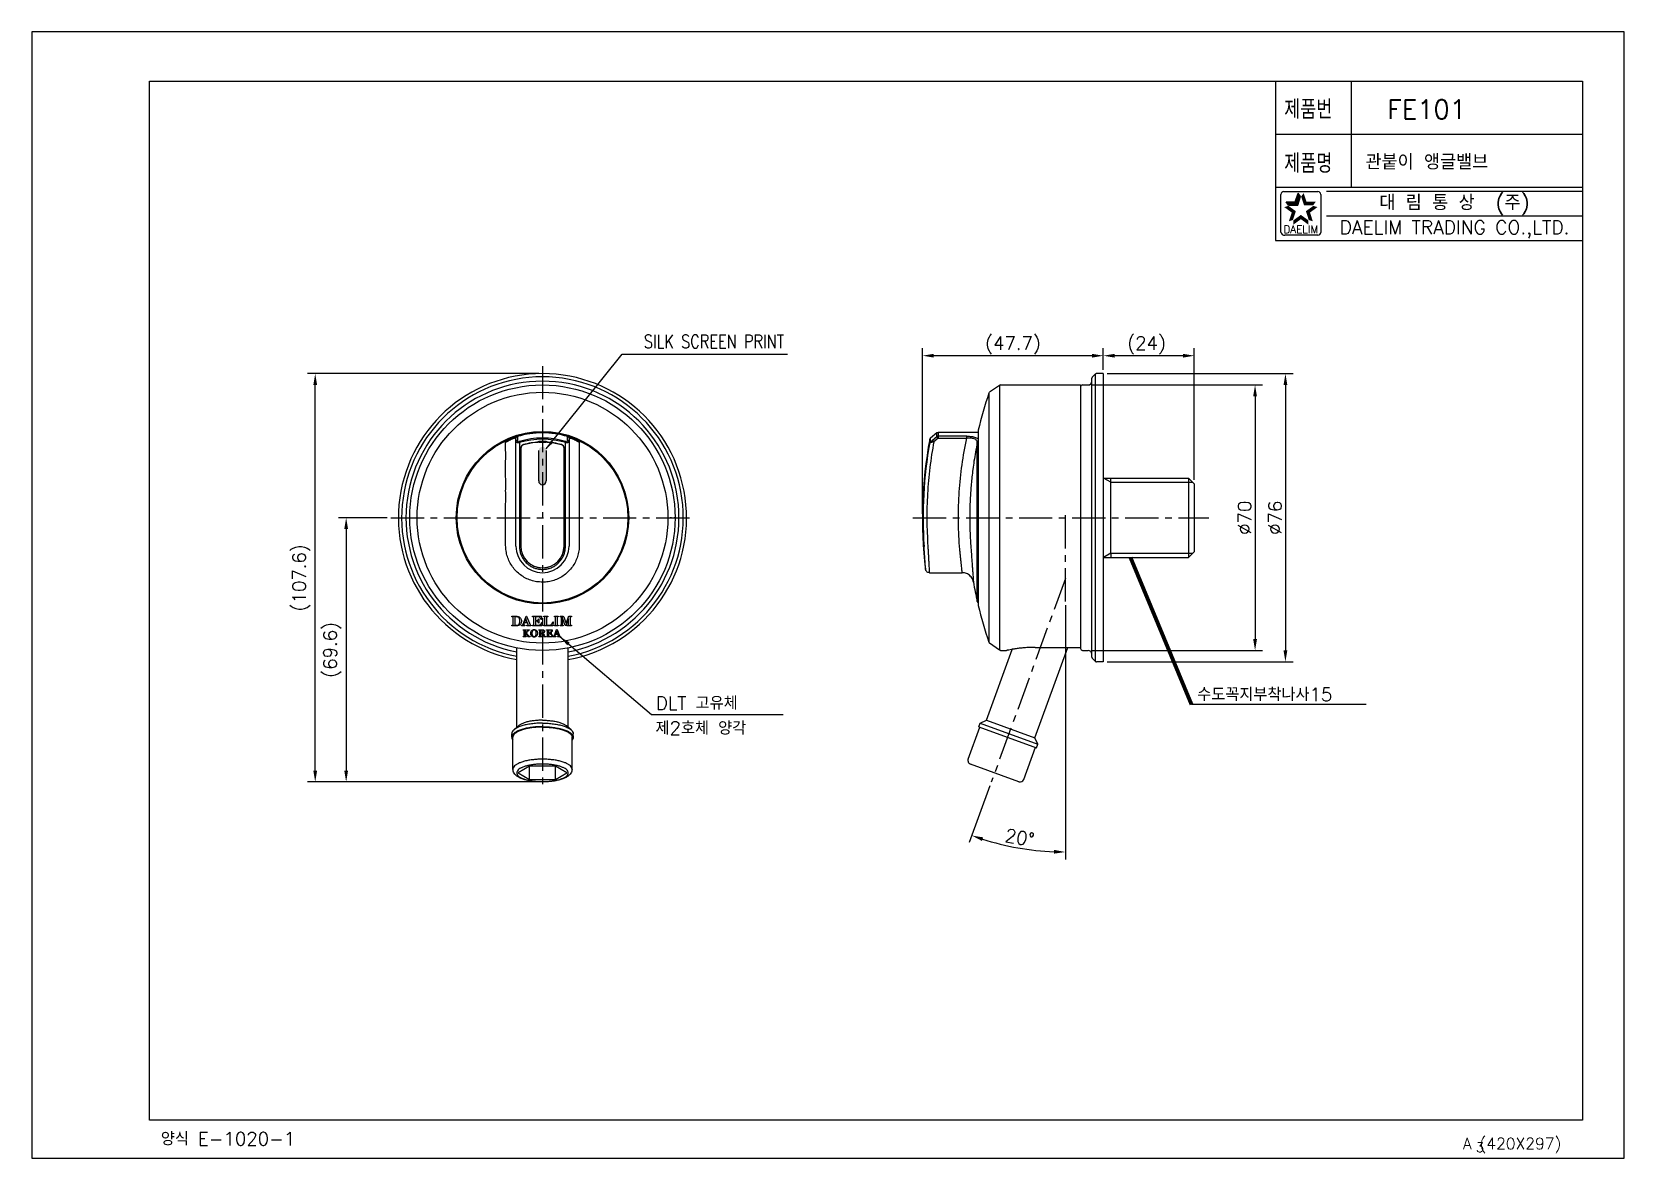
# Model space of a CAD drawing. Extents: x -10562 to -10142, y -17236 to -16939.
import ezdxf
from ezdxf.enums import TextEntityAlignment as Align

# ---------------------------------------------------------------- set-up
doc = ezdxf.new("R2010")
doc.units = 0
doc.header["$LTSCALE"] = 7
doc.header["$MEASUREMENT"] = 0
doc.linetypes.add('CENTER', pattern=[2, 1.25, -0.25, 0.25, -0.25])
doc.layers.get('0').update_dxf_attribs({"color": 2, "linetype": 'CONTINUOUS'})
for name, color, linetype in [('CL', 1, 'CENTER'), ('D', 2, 'CONTINUOUS'), ('DIM', 2, 'CONTINUOUS'), ('DWG', 7, 'CONTINUOUS')]:
    doc.layers.add(name, color=color, linetype=linetype)
doc.styles.add('DD', font='romans', dxfattribs={"bigfont": 'GHS.shx'})
doc.styles.add('GHS', font='ROMANS', dxfattribs={"bigfont": 'GHS'})
doc.styles.add('ROMANS', font='romans')
doc.dimstyles.new('STANDARD$7', dxfattribs={"dimtxt": 3.5, "dimasz": 3, "dimexe": 1, "dimexo": 0.0625, "dimgap": 1, "dimtad": 1, "dimdec": 4, "dimzin": 0, "dimdsep": 46, "dimtxsty": 'GHS', "dimcen": 1, "dimclrt": 2, "dimadec": 0, "dimazin": 0, "dimtfac": 1, "dimtdec": 4, "dimtofl": 0, "dimtmove": 0, "dimatfit": 3, "dimfxl": 0, "dimtolj": 1, "dimtzin": 0, "dimarcsym": 0})

msp = doc.modelspace()

# ---------------------------------------------------------------- texts
at = {"color": 7, "style": 'GHS'}
msp.add_text('FE101', height=5, dxfattribs=at).set_placement((-10193.94, -16959.77), align=Align.MIDDLE)
at = {"style": 'GHS'}
for s, height, p in [('관붙이 앵글밸브', 4, (-10210.06, -16975.66)), ('제2호체 양각', 3.5, (-10397.32, -17124.69))]:
    msp.add_text(s, height=height, dxfattribs=at).set_placement(p)
at = {"color": 7, "linetype": 'Continuous'}
for s, height, style, p in [('대 림 통 상  (주)', 4, 'GHS', (-10186.57, -16984.66)), ('DAELIM TRADING CO.,LTD.', 3.6, 'ROMANS', (-10186.57, -16991.42))]:
    msp.add_text(s, height=height, dxfattribs=dict(at, style=style)).set_placement(p, align=Align.MIDDLE)
at = {"color": 2, "linetype": 'Continuous', "style": 'ROMANS'}
msp.add_text('DAELIM', height=2, dxfattribs=at).set_placement((-10227.1, -16992.42), align=Align.CENTER)
at = {"layer": 'D', "style": 'DD', "width": 0.8}
msp.add_text('SILK SCREEN PRINT', height=3.5, dxfattribs=at).set_placement((-10363.44, -17022.72), align=Align.RIGHT)
at = {"layer": 'D', "style": 'GHS'}
msp.add_text('DLT 고유체', height=3.5, dxfattribs=at).set_placement((-10397.25, -17118.1))
at = {"layer": 'D', "color": 7, "style": 'GHS'}
for s, height, p in [('A (420X297)', 3, (-10184.36, -17234.01)), ('3', 2.5, (-10180.94, -17234.76))]:
    msp.add_text(s, height=height, dxfattribs=at).set_placement(p)
at = {"layer": 'D', "char_height": 3.5, "attachment_point": 5, "style": 'GHS'}
for s, insert in [('(47.7)', (-10303.06, -17022)), ('(24)', (-10267.81, -17022))]:
    msp.add_mtext(s, dxfattribs=dict(at, insert=insert))
for s, insert, rotation in [('\\A1;%%c70', (-10241.93, -17067.47), 90), ('\\A1;%%c76', (-10233.92, -17067.47), 90), ('\\A1;(107.6)', (-10490.74, -17083.31), 90), ('\\A1;(69.6)', (-10482.59, -17102.31), 90), ('\\A1;20°', (-10301.26, -17151.82), 350)]:
    msp.add_mtext(s, dxfattribs=dict(at, insert=insert, rotation=rotation))
at = {"layer": 'DIM', "style": 'GHS', "width": 0.8}
for s, p in [('제품번', (-10231.49, -16962.3)), ('제품명', (-10231.49, -16976.54))]:
    msp.add_text(s, height=5, dxfattribs=at).set_placement(p)
at = {"layer": 'DIM', "ltscale": 0.5, "style": 'GHS'}
msp.add_text('수도꼭지부착나사15', height=3.5, dxfattribs=at).set_placement((-10254.43, -17115.82))
at = {"layer": 'DWG', "style": 'GHS'}
msp.add_text('양식 E-1020-1', height=3.5, dxfattribs=at).set_placement((-10527.81, -17232.98))

# ---------------------------------------------------------------- blocks, each defined once
blk = doc.blocks.new('BORDER')
for p, q in [((1, 1), (0, 1)), ((0, 1), (0, 0)), ((1, 0), (1, 1)), ((0, 0), (1, 0))]:
    blk.add_line(p, q)

# ---------------------------------------------------------------- hatches: boundary and pattern name
at = {"layer": 'D'}
h = msp.add_hatch(color=1, dxfattribs=at)
h.paths.add_polyline_path([(-10426.14, -17049.77, 0.414214), (-10427.14, -17048.77), (-10427.14, -17058.77, 0.414214), (-10426.14, -17057.77)])
h.paths.add_polyline_path([(-10427.14, -17048.77, 0.414213), (-10428.14, -17049.77), (-10428.14, -17057.77, 0.414213), (-10427.14, -17058.77)])

# ---------------------------------------------------------------- linework, layer by layer
at = {"color": 4}
for p, q in [((-10530.83, -16952.35), (-10152.83, -16952.35)), ((-10530.83, -17226.35), (-10530.83, -16952.35)), ((-10152.83, -16952.35), (-10152.83, -17226.35)), ((-10152.83, -17226.35), (-10530.83, -17226.35))]:
    msp.add_line(p, q, dxfattribs=at)
at = {"color": 7}
for p, q in [((-10233.83, -16952.35), (-10233.83, -16994.35)), ((-10213.83, -16952.35), (-10213.83, -16980.35)), ((-10233.83, -16966.35), (-10152.83, -16966.35)), ((-10233.83, -16980.35), (-10152.83, -16980.35)), ((-10233.83, -16994.35), (-10152.83, -16994.35))]:
    msp.add_line(p, q, dxfattribs=at)
at = {"color": 2, "linetype": 'Continuous'}
for p, q in [((-10232.35, -16992.22), (-10232.35, -16982.22)), ((-10231.6, -16981.47), (-10222.6, -16981.47)), ((-10221.85, -16982.22), (-10221.85, -16992.22)), ((-10220.33, -16981.35), (-10152.83, -16981.35)), ((-10220.33, -16987.85), (-10152.83, -16987.85)), ((-10222.6, -16992.97), (-10231.35, -16992.97))]:
    msp.add_line(p, q, dxfattribs=at)
at = {"color": 2}
for p, q in [((-10230.35, -16985.08), (-10231.01, -16984.17)), ((-10231.01, -16984.17), (-10228.59, -16984.17)), ((-10228.59, -16984.17), (-10227.84, -16981.86)), ((-10227.92, -16985.08), (-10227.17, -16982.78)), ((-10227.17, -16982.78), (-10227.84, -16981.86)), ((-10230.35, -16985.08), (-10227.92, -16985.08))]:
    msp.add_line(p, q, dxfattribs=at)
at = {"color": 7, "linetype": 'Continuous'}
for p, q in [((-10282.21, -17104.27), (-10282.21, -17030.68)), ((-10281.36, -17029.62), (-10282.06, -17030.33)), ((-10281.36, -17029.62), (-10281.36, -17105.33)), ((-10279.21, -17029.47), (-10281, -17029.47)), ((-10279.21, -17029.47), (-10279.21, -17105.47)), ((-10309.37, -17034.64), (-10309.37, -17100.31)), ((-10306.62, -17032.57), (-10309.19, -17034.39)), ((-10306.62, -17032.57), (-10306.62, -17067.47)), ((-10306.33, -17032.47), (-10285.21, -17032.47)), ((-10285.21, -17032.47), (-10285.21, -17101.97)), ((-10284.71, -17032.47), (-10283.21, -17032.47)), ((-10434.14, -17074.97), (-10434.14, -17046.46)), ((-10433.75, -17046.09), (-10433.76, -17047.06)), ((-10433.19, -17047.68), (-10433.28, -17047.4)), ((-10433.19, -17047.68), (-10433.19, -17075.04)), ((-10428.14, -17047.54), (-10428.14, -17047.31)), ((-10428.14, -17047.52), (-10426.14, -17047.52)), ((-10427.14, -17045.09), (-10427.14, -17044.97)), ((-10426.14, -17047.31), (-10426.14, -17047.54)), ((-10421, -17047.4), (-10421.08, -17047.68)), ((-10421.08, -17075.04), (-10421.08, -17047.68)), ((-10420.52, -17047.06), (-10420.52, -17046.09)), ((-10420.14, -17046.46), (-10420.14, -17074.97)), ((-10420.14, -17046.46), (-10420.14, -17046.46)), ((-10324.99, -17047.68), (-10324.99, -17046.78)), ((-10323.13, -17045.09), (-10324.82, -17046.49)), ((-10324.82, -17047.4), (-10324.82, -17046.49)), ((-10324.25, -17047.06), (-10323.13, -17046.09)), ((-10322.81, -17046.46), (-10323.93, -17047.43)), ((-10323.13, -17046.09), (-10323.13, -17045.09)), ((-10323.13, -17046.09), (-10322.81, -17046.46)), ((-10322.81, -17044.97), (-10322.81, -17046.46)), ((-10312.21, -17044.97), (-10322.81, -17044.97)), ((-10315.25, -17045.98), (-10322.81, -17045.98)), ((-10322.81, -17046.46), (-10315.25, -17046.46)), ((-10315.25, -17046.46), (-10315.25, -17045.98)), ((-10312.44, -17089.58), (-10312.44, -17047.61)), ((-10312.21, -17044.35), (-10312.21, -17090.59)), ((-10432.89, -17074.97), (-10432.89, -17049.16)), ((-10432.84, -17049.16), (-10432.84, -17074.97)), ((-10421.44, -17074.97), (-10421.44, -17049.16)), ((-10421.39, -17049.16), (-10421.39, -17074.97)), ((-10279.21, -17057), (-10256.71, -17057)), ((-10277.21, -17076.82), (-10277.21, -17058.12)), ((-10256.71, -17057), (-10256.71, -17077.95)), ((-10256.71, -17057), (-10255.21, -17058.5)), ((-10256.71, -17057), (-10255.21, -17058.5)), ((-10256.71, -17057), (-10255.21, -17058.5)), ((-10255.21, -17058.5), (-10255.21, -17076.45)), ((-10464.29, -17067.47), (-10463.93, -17067.47)), ((-10462.14, -17067.47), (-10462.05, -17067.47)), ((-10460.22, -17067.47), (-10459.98, -17067.47)), ((-10395.34, -17067.47), (-10395.24, -17067.47)), ((-10392.24, -17067.47), (-10392.39, -17067.47)), ((-10306.62, -17067.47), (-10306.62, -17069.97)), ((-10306.62, -17069.97), (-10306.62, -17102.38)), ((-10256.71, -17077.95), (-10255.21, -17076.45)), ((-10279.21, -17077.95), (-10256.71, -17077.95)), ((-10325.09, -17081.97), (-10316.42, -17081.97)), ((-10435.23, -17093.46), (-10434.01, -17093.46)), ((-10435.23, -17093.58), (-10435.23, -17093.46)), ((-10435.05, -17093.58), (-10435.23, -17093.58)), ((-10434.95, -17093.61), (-10435.05, -17093.58)), ((-10434.9, -17093.68), (-10434.95, -17093.61)), ((-10434.89, -17093.77), (-10434.9, -17093.68)), ((-10434.89, -17095.67), (-10434.89, -17093.77)), ((-10434.42, -17093.69), (-10434.43, -17093.76)), ((-10434.43, -17093.76), (-10434.43, -17095.69)), ((-10434.37, -17093.63), (-10434.42, -17093.69)), ((-10434.28, -17093.61), (-10434.37, -17093.63)), ((-10434.16, -17093.6), (-10434.28, -17093.61)), ((-10433.93, -17093.61), (-10434.16, -17093.6)), ((-10434.01, -17093.46), (-10433.86, -17093.47)), ((-10433.75, -17093.62), (-10433.93, -17093.61)), ((-10433.86, -17093.47), (-10433.71, -17093.49)), ((-10433.6, -17093.66), (-10433.75, -17093.62)), ((-10433.71, -17093.49), (-10433.56, -17093.53)), ((-10433.49, -17093.72), (-10433.6, -17093.66)), ((-10433.56, -17093.53), (-10433.42, -17093.58)), ((-10433.4, -17093.8), (-10433.49, -17093.72)), ((-10433.42, -17093.58), (-10433.29, -17093.64)), ((-10433.31, -17093.88), (-10433.4, -17093.8)), ((-10433.2, -17094.13), (-10433.31, -17093.88)), ((-10433.29, -17093.64), (-10433.18, -17093.72)), ((-10433.18, -17093.72), (-10433.04, -17093.83)), ((-10433.04, -17093.83), (-10432.93, -17093.97)), ((-10432.93, -17093.97), (-10432.83, -17094.13)), ((-10432.24, -17095.54), (-10431.41, -17093.42)), ((-10431.41, -17093.42), (-10431.31, -17093.42)), ((-10431.31, -17093.42), (-10430.6, -17095.26)), ((-10429.73, -17093.46), (-10427.45, -17093.46)), ((-10429.73, -17093.59), (-10429.73, -17093.46)), ((-10429.54, -17093.59), (-10429.73, -17093.59)), ((-10429.47, -17093.61), (-10429.54, -17093.59)), ((-10429.42, -17093.67), (-10429.47, -17093.61)), ((-10429.4, -17093.75), (-10429.42, -17093.67)), ((-10429.39, -17095.63), (-10429.4, -17093.75)), ((-10428.92, -17093.67), (-10428.94, -17093.74)), ((-10428.94, -17093.74), (-10428.94, -17094.5)), ((-10428.87, -17093.62), (-10428.92, -17093.67)), ((-10428.79, -17093.6), (-10428.87, -17093.62)), ((-10428.37, -17093.6), (-10428.79, -17093.6)), ((-10427.95, -17093.69), (-10428.37, -17093.6)), ((-10427.62, -17093.95), (-10427.95, -17093.69)), ((-10427.42, -17094.35), (-10427.62, -17093.95)), ((-10427.45, -17093.46), (-10427.41, -17093.47)), ((-10427.41, -17093.47), (-10427.38, -17093.49)), ((-10427.38, -17093.49), (-10427.37, -17093.52)), ((-10427.37, -17093.52), (-10427.33, -17094.35)), ((-10426.82, -17093.46), (-10425.76, -17093.46)), ((-10426.82, -17093.59), (-10426.82, -17093.46)), ((-10426.7, -17093.59), (-10426.82, -17093.59)), ((-10426.61, -17093.61), (-10426.7, -17093.59)), ((-10426.54, -17093.69), (-10426.61, -17093.61)), ((-10426.51, -17093.81), (-10426.54, -17093.69)), ((-10426.51, -17095.65), (-10426.51, -17093.81)), ((-10426.06, -17093.79), (-10426.07, -17095.6)), ((-10426.05, -17093.7), (-10426.06, -17093.79)), ((-10425.99, -17093.62), (-10426.05, -17093.7)), ((-10425.88, -17093.59), (-10425.99, -17093.62)), ((-10425.76, -17093.59), (-10425.88, -17093.59)), ((-10425.76, -17093.46), (-10425.76, -17093.59)), ((-10424.01, -17093.46), (-10423.01, -17093.46)), ((-10424.01, -17093.59), (-10424.01, -17093.46)), ((-10423.88, -17093.59), (-10424.01, -17093.59)), ((-10423.79, -17093.61), (-10423.88, -17093.59)), ((-10423.75, -17093.67), (-10423.79, -17093.61)), ((-10423.73, -17093.74), (-10423.75, -17093.67)), ((-10423.73, -17095.64), (-10423.73, -17093.74)), ((-10423.25, -17093.66), (-10423.27, -17093.72)), ((-10423.27, -17093.72), (-10423.27, -17095.68)), ((-10423.2, -17093.61), (-10423.25, -17093.66)), ((-10423.13, -17093.59), (-10423.2, -17093.61)), ((-10423.01, -17093.59), (-10423.13, -17093.59)), ((-10423.01, -17093.46), (-10423.01, -17093.59)), ((-10422.48, -17093.46), (-10421.71, -17093.46)), ((-10422.48, -17093.59), (-10422.48, -17093.46)), ((-10422.38, -17093.58), (-10422.48, -17093.59)), ((-10422.27, -17093.6), (-10422.38, -17093.58)), ((-10422.18, -17093.67), (-10422.27, -17093.6)), ((-10422.14, -17093.81), (-10422.18, -17093.67)), ((-10422.14, -17095.53), (-10422.14, -17093.81)), ((-10421.95, -17093.73), (-10421.95, -17095.55)), ((-10421.16, -17095.93), (-10421.95, -17093.73)), ((-10421.71, -17093.46), (-10421.64, -17093.48)), ((-10421.64, -17093.48), (-10421.57, -17093.52)), ((-10421.57, -17093.52), (-10421.53, -17093.59)), ((-10421.53, -17093.59), (-10420.97, -17095.18)), ((-10420.49, -17094.12), (-10420.31, -17093.59)), ((-10420.31, -17093.59), (-10420.28, -17093.53)), ((-10420.28, -17093.53), (-10420.22, -17093.48)), ((-10420.22, -17093.48), (-10420.15, -17093.46)), ((-10420.15, -17093.46), (-10419.47, -17093.46)), ((-10419.79, -17093.7), (-10419.82, -17093.81)), ((-10419.82, -17093.81), (-10419.82, -17095.62)), ((-10419.71, -17093.62), (-10419.79, -17093.7)), ((-10419.6, -17093.59), (-10419.71, -17093.62)), ((-10419.47, -17093.59), (-10419.6, -17093.59)), ((-10419.47, -17093.46), (-10419.47, -17093.59)), ((-10435.21, -17095.85), (-10435.07, -17095.85)), ((-10435.21, -17095.97), (-10435.21, -17095.85)), ((-10434.08, -17095.97), (-10435.21, -17095.97)), ((-10435.07, -17095.85), (-10434.98, -17095.82)), ((-10434.98, -17095.82), (-10434.91, -17095.75)), ((-10434.91, -17095.75), (-10434.89, -17095.67)), ((-10434.43, -17095.69), (-10434.42, -17095.77)), ((-10434.42, -17095.77), (-10434.39, -17095.81)), ((-10434.39, -17095.81), (-10434.34, -17095.85)), ((-10434.34, -17095.85), (-10434.25, -17095.85)), ((-10434.25, -17095.85), (-10434.01, -17095.85)), ((-10433.9, -17095.97), (-10434.08, -17095.97)), ((-10434.01, -17095.85), (-10433.85, -17095.84)), ((-10433.7, -17095.96), (-10433.9, -17095.97)), ((-10433.85, -17095.84), (-10433.68, -17095.82)), ((-10433.53, -17095.92), (-10433.7, -17095.96)), ((-10433.68, -17095.82), (-10433.54, -17095.77)), ((-10433.54, -17095.77), (-10433.44, -17095.71)), ((-10433.38, -17095.87), (-10433.53, -17095.92)), ((-10433.44, -17095.71), (-10433.35, -17095.63)), ((-10433.25, -17095.8), (-10433.38, -17095.87)), ((-10433.35, -17095.63), (-10433.27, -17095.54)), ((-10433.27, -17095.54), (-10433.18, -17095.3)), ((-10433.12, -17095.72), (-10433.25, -17095.8)), ((-10433.14, -17094.45), (-10433.2, -17094.13)), ((-10433.18, -17095.3), (-10433.14, -17094.99)), ((-10433.13, -17094.73), (-10433.14, -17094.45)), ((-10433.14, -17094.99), (-10433.13, -17094.73)), ((-10433, -17095.6), (-10433.12, -17095.72)), ((-10432.89, -17095.46), (-10433, -17095.6)), ((-10432.8, -17095.3), (-10432.89, -17095.46)), ((-10432.83, -17094.13), (-10432.76, -17094.31)), ((-10432.74, -17095.13), (-10432.8, -17095.3)), ((-10432.76, -17094.31), (-10432.71, -17094.51)), ((-10432.71, -17094.94), (-10432.74, -17095.13)), ((-10432.71, -17094.51), (-10432.7, -17094.73)), ((-10432.7, -17094.73), (-10432.71, -17094.94)), ((-10432.7, -17095.85), (-10432.62, -17095.84)), ((-10432.7, -17095.97), (-10432.7, -17095.85)), ((-10431.78, -17095.97), (-10432.7, -17095.97)), ((-10432.62, -17095.84), (-10432.53, -17095.82)), ((-10432.53, -17095.82), (-10432.46, -17095.79)), ((-10432.46, -17095.79), (-10432.36, -17095.72)), ((-10432.36, -17095.72), (-10432.3, -17095.65)), ((-10432.3, -17095.65), (-10432.24, -17095.54)), ((-10432.24, -17097.01), (-10431.46, -17097.01)), ((-10432.24, -17097.11), (-10432.24, -17097.01)), ((-10432.21, -17097.11), (-10432.24, -17097.11)), ((-10432.18, -17097.11), (-10432.21, -17097.11)), ((-10432.15, -17097.12), (-10432.18, -17097.11)), ((-10432.12, -17097.13), (-10432.15, -17097.12)), ((-10432.09, -17097.14), (-10432.12, -17097.13)), ((-10432.07, -17097.15), (-10432.09, -17097.14)), ((-10431.94, -17095.2), (-10432.08, -17095.57)), ((-10432.08, -17095.57), (-10432.07, -17095.73)), ((-10432.07, -17095.73), (-10431.95, -17095.81)), ((-10432.04, -17097.17), (-10432.07, -17097.15)), ((-10432.02, -17097.19), (-10432.04, -17097.17)), ((-10432.01, -17097.21), (-10432.02, -17097.19)), ((-10432, -17097.23), (-10432.01, -17097.21)), ((-10431.99, -17097.26), (-10432, -17097.23)), ((-10431.99, -17097.28), (-10431.99, -17097.26)), ((-10431.99, -17098.64), (-10431.99, -17097.28)), ((-10431.95, -17095.81), (-10431.78, -17095.85)), ((-10431.11, -17095.2), (-10431.94, -17095.2)), ((-10431.53, -17094.09), (-10431.9, -17095.07)), ((-10431.9, -17095.07), (-10431.15, -17095.07)), ((-10431.78, -17095.85), (-10431.78, -17095.97)), ((-10431.7, -17097.22), (-10431.71, -17097.24)), ((-10431.71, -17097.24), (-10431.71, -17097.27)), ((-10431.71, -17097.27), (-10431.71, -17097.92)), ((-10431.71, -17097.92), (-10431.68, -17097.92)), ((-10431.67, -17097.97), (-10431.71, -17097.97)), ((-10431.71, -17097.97), (-10431.71, -17098.63)), ((-10431.69, -17097.19), (-10431.7, -17097.22)), ((-10431.68, -17097.17), (-10431.69, -17097.19)), ((-10431.66, -17097.15), (-10431.68, -17097.17)), ((-10431.68, -17097.92), (-10431.6, -17097.85)), ((-10431.54, -17098.12), (-10431.67, -17097.97)), ((-10431.63, -17097.14), (-10431.66, -17097.15)), ((-10431.61, -17097.13), (-10431.63, -17097.14)), ((-10431.58, -17097.12), (-10431.61, -17097.13)), ((-10431.6, -17097.85), (-10431.52, -17097.78)), ((-10431.55, -17097.12), (-10431.58, -17097.12)), ((-10431.51, -17097.11), (-10431.55, -17097.12)), ((-10431.41, -17098.27), (-10431.54, -17098.12)), ((-10431.15, -17095.07), (-10431.53, -17094.09)), ((-10431.52, -17097.78), (-10431.45, -17097.71)), ((-10431.48, -17097.11), (-10431.51, -17097.11)), ((-10431.46, -17097.11), (-10431.48, -17097.11)), ((-10431.46, -17097.01), (-10431.46, -17097.11)), ((-10431.45, -17097.71), (-10431.37, -17097.64)), ((-10431.32, -17097.74), (-10431.42, -17097.84)), ((-10431.42, -17097.84), (-10431.27, -17098)), ((-10431.37, -17097.64), (-10431.3, -17097.56)), ((-10431.22, -17097.64), (-10431.32, -17097.74)), ((-10431.3, -17097.56), (-10431.24, -17097.49)), ((-10431.27, -17095.85), (-10431.05, -17095.85)), ((-10431.27, -17095.97), (-10431.27, -17095.85)), ((-10430.17, -17095.97), (-10431.27, -17095.97)), ((-10431.27, -17098), (-10431.18, -17098.11)), ((-10431.24, -17097.49), (-10431.17, -17097.42)), ((-10431.23, -17097.01), (-10430.53, -17097.01)), ((-10431.23, -17097.11), (-10431.23, -17097.01)), ((-10431.18, -17097.11), (-10431.23, -17097.11)), ((-10431.12, -17097.54), (-10431.22, -17097.64)), ((-10431.16, -17097.11), (-10431.18, -17097.11)), ((-10431.18, -17098.11), (-10431.08, -17098.24)), ((-10431.17, -17097.42), (-10431.12, -17097.35)), ((-10431.14, -17097.11), (-10431.16, -17097.11)), ((-10431.12, -17097.12), (-10431.14, -17097.11)), ((-10431.1, -17097.12), (-10431.12, -17097.12)), ((-10431.12, -17097.35), (-10431.09, -17097.3)), ((-10431, -17097.4), (-10431.12, -17097.54)), ((-10430.94, -17095.67), (-10431.11, -17095.2)), ((-10431.08, -17097.13), (-10431.1, -17097.12)), ((-10431.09, -17097.3), (-10431.06, -17097.25)), ((-10431.06, -17097.14), (-10431.08, -17097.13)), ((-10431.05, -17097.15), (-10431.06, -17097.14)), ((-10431.06, -17097.25), (-10431.04, -17097.21)), ((-10431.05, -17095.85), (-10430.97, -17095.83)), ((-10431.04, -17097.16), (-10431.05, -17097.15)), ((-10431.04, -17097.17), (-10431.04, -17097.16)), ((-10431.04, -17097.21), (-10431.04, -17097.17)), ((-10430.84, -17097.22), (-10431, -17097.4)), ((-10430.97, -17095.83), (-10430.93, -17095.76)), ((-10430.93, -17095.76), (-10430.94, -17095.67)), ((-10430.81, -17097.19), (-10430.84, -17097.22)), ((-10430.79, -17097.17), (-10430.81, -17097.19)), ((-10430.76, -17097.16), (-10430.79, -17097.17)), ((-10430.72, -17097.14), (-10430.76, -17097.16)), ((-10430.69, -17097.13), (-10430.72, -17097.14)), ((-10430.66, -17097.12), (-10430.69, -17097.13)), ((-10430.61, -17097.11), (-10430.66, -17097.12)), ((-10430.56, -17097.11), (-10430.61, -17097.11)), ((-10430.6, -17095.26), (-10430.41, -17095.74)), ((-10430.54, -17097.11), (-10430.56, -17097.11)), ((-10430.53, -17097.11), (-10430.54, -17097.11)), ((-10430.53, -17097.01), (-10430.53, -17097.11)), ((-10430.41, -17095.74), (-10430.33, -17095.82)), ((-10430.33, -17095.82), (-10430.17, -17095.85)), ((-10430.25, -17097.95), (-10430.24, -17097.81)), ((-10430.24, -17098.09), (-10430.25, -17097.95)), ((-10430.24, -17097.81), (-10430.22, -17097.67)), ((-10430.22, -17098.22), (-10430.24, -17098.09)), ((-10430.22, -17097.67), (-10430.18, -17097.54)), ((-10430.18, -17097.54), (-10430.13, -17097.43)), ((-10430.17, -17095.85), (-10430.17, -17095.97)), ((-10430.13, -17097.43), (-10430.06, -17097.33)), ((-10430.06, -17097.33), (-10429.98, -17097.23)), ((-10429.98, -17097.23), (-10429.89, -17097.15)), ((-10429.92, -17097.73), (-10429.93, -17097.84)), ((-10429.93, -17097.84), (-10429.93, -17097.95)), ((-10429.93, -17097.95), (-10429.93, -17098.08)), ((-10429.93, -17098.08), (-10429.92, -17098.19)), ((-10429.9, -17097.62), (-10429.92, -17097.73)), ((-10429.92, -17098.19), (-10429.9, -17098.3)), ((-10429.87, -17097.52), (-10429.9, -17097.62)), ((-10429.89, -17097.15), (-10429.8, -17097.09)), ((-10429.84, -17097.43), (-10429.87, -17097.52)), ((-10429.8, -17097.35), (-10429.84, -17097.43)), ((-10429.8, -17097.09), (-10429.69, -17097.03)), ((-10429.75, -17097.28), (-10429.8, -17097.35)), ((-10429.69, -17097.21), (-10429.75, -17097.28)), ((-10429.73, -17095.85), (-10429.57, -17095.83)), ((-10429.73, -17095.97), (-10429.73, -17095.85)), ((-10427.34, -17095.97), (-10429.73, -17095.97)), ((-10429.69, -17097.03), (-10429.58, -17097)), ((-10429.62, -17097.16), (-10429.69, -17097.21)), ((-10429.54, -17097.12), (-10429.62, -17097.16)), ((-10429.58, -17097), (-10429.47, -17096.97)), ((-10429.57, -17095.83), (-10429.44, -17095.78)), ((-10429.45, -17097.09), (-10429.54, -17097.12)), ((-10429.47, -17096.97), (-10429.35, -17096.97)), ((-10429.35, -17097.08), (-10429.45, -17097.09)), ((-10429.44, -17095.78), (-10429.39, -17095.63)), ((-10429.35, -17096.97), (-10429.23, -17096.97)), ((-10429.26, -17097.09), (-10429.35, -17097.08)), ((-10429.17, -17097.11), (-10429.26, -17097.09)), ((-10429.23, -17096.97), (-10429.11, -17097)), ((-10429.1, -17097.15), (-10429.17, -17097.11)), ((-10429.11, -17097), (-10429, -17097.04)), ((-10429.03, -17097.19), (-10429.1, -17097.15)), ((-10428.97, -17097.25), (-10429.03, -17097.19)), ((-10429, -17097.04), (-10428.89, -17097.09)), ((-10428.91, -17097.32), (-10428.97, -17097.25)), ((-10428.94, -17094.5), (-10428.93, -17094.55)), ((-10428.93, -17094.79), (-10428.94, -17094.83)), ((-10428.94, -17094.83), (-10428.94, -17095.5)), ((-10428.94, -17095.5), (-10428.94, -17095.57)), ((-10428.94, -17095.57), (-10428.94, -17095.63)), ((-10428.94, -17095.63), (-10428.93, -17095.68)), ((-10428.93, -17094.55), (-10428.89, -17094.58)), ((-10428.89, -17094.76), (-10428.93, -17094.79)), ((-10428.93, -17095.68), (-10428.89, -17095.76)), ((-10428.87, -17097.4), (-10428.91, -17097.32)), ((-10428.89, -17094.58), (-10428.84, -17094.6)), ((-10428.84, -17094.74), (-10428.89, -17094.76)), ((-10428.89, -17095.76), (-10428.83, -17095.81)), ((-10428.89, -17097.09), (-10428.79, -17097.16)), ((-10428.83, -17097.5), (-10428.87, -17097.4)), ((-10428.84, -17094.6), (-10428.71, -17094.6)), ((-10428.71, -17094.74), (-10428.84, -17094.74)), ((-10428.83, -17095.81), (-10428.74, -17095.83)), ((-10428.8, -17097.6), (-10428.83, -17097.5)), ((-10428.78, -17097.71), (-10428.8, -17097.6)), ((-10428.8, -17098.29), (-10428.78, -17098.19)), ((-10428.79, -17097.16), (-10428.71, -17097.23)), ((-10428.77, -17097.83), (-10428.78, -17097.71)), ((-10428.78, -17098.19), (-10428.77, -17098.07)), ((-10428.77, -17097.95), (-10428.77, -17097.83)), ((-10428.77, -17098.07), (-10428.77, -17097.95)), ((-10428.74, -17095.83), (-10428.36, -17095.83)), ((-10428.71, -17094.6), (-10428.47, -17094.55)), ((-10428.45, -17094.81), (-10428.71, -17094.74)), ((-10428.71, -17097.23), (-10428.63, -17097.33)), ((-10428.63, -17097.33), (-10428.57, -17097.43)), ((-10428.57, -17097.43), (-10428.51, -17097.55)), ((-10428.51, -17097.55), (-10428.48, -17097.67)), ((-10428.48, -17097.67), (-10428.45, -17097.81)), ((-10428.45, -17098.1), (-10428.48, -17098.23)), ((-10428.47, -17094.55), (-10428.27, -17094.39)), ((-10428.26, -17094.99), (-10428.45, -17094.81)), ((-10428.45, -17097.81), (-10428.44, -17097.95)), ((-10428.44, -17097.95), (-10428.45, -17098.1)), ((-10428.36, -17095.83), (-10428.18, -17095.83)), ((-10428.27, -17094.39), (-10428.17, -17094.13)), ((-10428.18, -17095.26), (-10428.26, -17094.99)), ((-10428.07, -17095.26), (-10428.18, -17095.26)), ((-10428.18, -17095.83), (-10427.86, -17095.73)), ((-10428.17, -17094.13), (-10428.07, -17094.13)), ((-10428.08, -17097.01), (-10427.21, -17097.01)), ((-10428.08, -17097.11), (-10428.08, -17097.01)), ((-10428.05, -17097.11), (-10428.08, -17097.11)), ((-10428.07, -17094.13), (-10428.07, -17095.26)), ((-10428.02, -17097.11), (-10428.05, -17097.11)), ((-10427.99, -17097.12), (-10428.02, -17097.11)), ((-10427.95, -17097.12), (-10427.99, -17097.12)), ((-10427.93, -17097.13), (-10427.95, -17097.12)), ((-10427.9, -17097.14), (-10427.93, -17097.13)), ((-10427.87, -17097.15), (-10427.9, -17097.14)), ((-10427.85, -17097.17), (-10427.87, -17097.15)), ((-10427.86, -17095.73), (-10427.51, -17095.45)), ((-10427.84, -17097.19), (-10427.85, -17097.17)), ((-10427.83, -17097.22), (-10427.84, -17097.19)), ((-10427.83, -17097.25), (-10427.83, -17097.22)), ((-10427.83, -17097.28), (-10427.83, -17097.25)), ((-10427.83, -17098.64), (-10427.83, -17097.28)), ((-10427.32, -17097.12), (-10427.54, -17097.12)), ((-10427.54, -17097.12), (-10427.54, -17097.93)), ((-10427.54, -17097.93), (-10427.37, -17097.93)), ((-10427.35, -17098.04), (-10427.54, -17098.04)), ((-10427.54, -17098.04), (-10427.54, -17098.64)), ((-10427.51, -17095.45), (-10427.34, -17095.03)), ((-10427.33, -17094.35), (-10427.42, -17094.35)), ((-10427.37, -17097.93), (-10427.25, -17097.91)), ((-10427.23, -17098.2), (-10427.35, -17098.04)), ((-10427.34, -17095.03), (-10427.21, -17095.03)), ((-10427.31, -17095.96), (-10427.34, -17095.97)), ((-10427.21, -17097.13), (-10427.32, -17097.12)), ((-10427.27, -17095.93), (-10427.31, -17095.96)), ((-10427.25, -17095.88), (-10427.27, -17095.93)), ((-10427.21, -17095.03), (-10427.25, -17095.88)), ((-10427.25, -17097.91), (-10427.15, -17097.87)), ((-10427.15, -17098.31), (-10427.23, -17098.2)), ((-10427.21, -17097.01), (-10427.13, -17097.01)), ((-10427.12, -17097.16), (-10427.21, -17097.13)), ((-10427.15, -17097.87), (-10427.07, -17097.81)), ((-10427.13, -17097.01), (-10427.06, -17097.02)), ((-10427.04, -17097.22), (-10427.12, -17097.16)), ((-10427.07, -17097.81), (-10427, -17097.72)), ((-10427.01, -17097.94), (-10427.07, -17097.97)), ((-10427.07, -17097.97), (-10426.99, -17098.08)), ((-10427.06, -17097.02), (-10426.99, -17097.04)), ((-10426.99, -17097.29), (-10427.04, -17097.22)), ((-10426.95, -17097.92), (-10427.01, -17097.94)), ((-10427, -17097.72), (-10426.96, -17097.61)), ((-10426.99, -17097.04), (-10426.92, -17097.06)), ((-10426.95, -17097.38), (-10426.99, -17097.29)), ((-10426.99, -17098.08), (-10426.89, -17098.21)), ((-10426.96, -17097.61), (-10426.94, -17097.49)), ((-10426.94, -17097.49), (-10426.95, -17097.38)), ((-10426.89, -17097.89), (-10426.95, -17097.92)), ((-10426.92, -17097.06), (-10426.86, -17097.08)), ((-10426.84, -17097.86), (-10426.89, -17097.89)), ((-10426.86, -17097.08), (-10426.8, -17097.11)), ((-10426.79, -17097.83), (-10426.84, -17097.86)), ((-10426.82, -17095.85), (-10426.68, -17095.85)), ((-10426.82, -17095.97), (-10426.82, -17095.85)), ((-10424.49, -17095.97), (-10426.82, -17095.97)), ((-10426.8, -17097.11), (-10426.75, -17097.15)), ((-10426.75, -17097.8), (-10426.79, -17097.83)), ((-10426.75, -17097.15), (-10426.7, -17097.2)), ((-10426.71, -17097.75), (-10426.75, -17097.8)), ((-10426.67, -17097.7), (-10426.71, -17097.75)), ((-10426.7, -17097.2), (-10426.67, -17097.25)), ((-10426.68, -17095.85), (-10426.59, -17095.81)), ((-10426.67, -17097.25), (-10426.64, -17097.31)), ((-10426.65, -17097.65), (-10426.67, -17097.7)), ((-10426.63, -17097.59), (-10426.65, -17097.65)), ((-10426.64, -17097.31), (-10426.62, -17097.38)), ((-10426.62, -17097.53), (-10426.63, -17097.59)), ((-10426.62, -17097.38), (-10426.62, -17097.46)), ((-10426.62, -17097.46), (-10426.62, -17097.53)), ((-10426.59, -17095.81), (-10426.53, -17095.74)), ((-10426.53, -17095.74), (-10426.51, -17095.65)), ((-10426.07, -17095.6), (-10426.06, -17095.71)), ((-10426.06, -17095.71), (-10426.01, -17095.79)), ((-10426.06, -17097.01), (-10424.6, -17097.01)), ((-10426.06, -17097.11), (-10426.06, -17097.01)), ((-10426.03, -17097.11), (-10426.06, -17097.11)), ((-10426, -17097.11), (-10426.03, -17097.11)), ((-10426.01, -17095.79), (-10425.89, -17095.83)), ((-10425.96, -17097.12), (-10426, -17097.11)), ((-10425.93, -17097.13), (-10425.96, -17097.12)), ((-10425.89, -17097.14), (-10425.93, -17097.13)), ((-10425.89, -17095.83), (-10425.31, -17095.83)), ((-10425.87, -17097.15), (-10425.89, -17097.14)), ((-10425.84, -17097.17), (-10425.87, -17097.15)), ((-10425.82, -17097.19), (-10425.84, -17097.17)), ((-10425.81, -17097.21), (-10425.82, -17097.19)), ((-10425.8, -17097.23), (-10425.81, -17097.21)), ((-10425.79, -17097.26), (-10425.8, -17097.23)), ((-10425.79, -17097.28), (-10425.79, -17097.26)), ((-10425.79, -17098.64), (-10425.79, -17097.28)), ((-10425.17, -17097.12), (-10425.51, -17097.12)), ((-10425.51, -17097.12), (-10425.51, -17097.86)), ((-10425.51, -17097.86), (-10425.3, -17097.86)), ((-10425.3, -17097.97), (-10425.51, -17097.97)), ((-10425.51, -17097.97), (-10425.51, -17098.59)), ((-10425.31, -17095.83), (-10424.91, -17095.69)), ((-10425.3, -17097.86), (-10425.23, -17097.86)), ((-10425.24, -17097.97), (-10425.3, -17097.97)), ((-10425.2, -17097.98), (-10425.24, -17097.97)), ((-10425.23, -17097.86), (-10425.19, -17097.85)), ((-10425.16, -17097.99), (-10425.2, -17097.98)), ((-10425.19, -17097.85), (-10425.15, -17097.84)), ((-10425.12, -17097.12), (-10425.17, -17097.12)), ((-10425.12, -17098), (-10425.16, -17097.99)), ((-10425.15, -17097.84), (-10425.12, -17097.83)), ((-10425.05, -17097.12), (-10425.12, -17097.12)), ((-10425.12, -17097.83), (-10425.09, -17097.81)), ((-10425.09, -17098.02), (-10425.12, -17098)), ((-10425.09, -17097.81), (-10425.07, -17097.78)), ((-10425.07, -17098.05), (-10425.09, -17098.02)), ((-10425.07, -17097.78), (-10425.05, -17097.75)), ((-10425.05, -17098.08), (-10425.07, -17098.05)), ((-10425.01, -17097.12), (-10425.05, -17097.12)), ((-10425.05, -17097.75), (-10425.03, -17097.72)), ((-10425.03, -17098.11), (-10425.05, -17098.08)), ((-10425.03, -17097.72), (-10425.02, -17097.68)), ((-10425.02, -17098.16), (-10425.03, -17098.11)), ((-10425.02, -17097.68), (-10425, -17097.63)), ((-10425, -17098.2), (-10425.02, -17098.16)), ((-10424.99, -17097.13), (-10425.01, -17097.12)), ((-10425, -17097.63), (-10424.99, -17097.59)), ((-10424.93, -17097.14), (-10424.99, -17097.13)), ((-10424.99, -17097.56), (-10424.89, -17097.56)), ((-10424.99, -17097.59), (-10424.99, -17097.56)), ((-10424.88, -17097.19), (-10424.93, -17097.14)), ((-10424.91, -17095.69), (-10424.59, -17095.37)), ((-10424.89, -17097.56), (-10424.89, -17098.29)), ((-10424.82, -17097.25), (-10424.88, -17097.19)), ((-10424.77, -17097.32), (-10424.82, -17097.25)), ((-10424.73, -17097.4), (-10424.77, -17097.32)), ((-10424.7, -17097.46), (-10424.73, -17097.4)), ((-10424.6, -17097.46), (-10424.7, -17097.46)), ((-10424.6, -17097.01), (-10424.6, -17097.46)), ((-10424.59, -17095.37), (-10424.45, -17094.97)), ((-10424.44, -17095.97), (-10424.49, -17095.97)), ((-10424.45, -17094.97), (-10424.34, -17094.97)), ((-10424.4, -17095.94), (-10424.44, -17095.97)), ((-10424.39, -17095.88), (-10424.4, -17095.94)), ((-10424.34, -17094.97), (-10424.39, -17095.88)), ((-10424.01, -17095.85), (-10423.87, -17095.85)), ((-10424.01, -17095.97), (-10424.01, -17095.85)), ((-10423.01, -17095.97), (-10424.01, -17095.97)), ((-10423.92, -17098.32), (-10423.7, -17097.77)), ((-10423.87, -17095.85), (-10423.78, -17095.81)), ((-10423.78, -17095.81), (-10423.74, -17095.72)), ((-10423.74, -17095.72), (-10423.73, -17095.64)), ((-10423.43, -17097.39), (-10423.71, -17098.12)), ((-10423.71, -17098.12), (-10423.14, -17098.12)), ((-10423.7, -17097.77), (-10423.4, -17096.98)), ((-10423.14, -17098.12), (-10423.43, -17097.39)), ((-10423.4, -17096.98), (-10423.29, -17096.98)), ((-10423.29, -17096.98), (-10422.66, -17098.61)), ((-10423.27, -17095.68), (-10423.26, -17095.76)), ((-10423.26, -17095.76), (-10423.21, -17095.82)), ((-10423.21, -17095.82), (-10423.13, -17095.85)), ((-10423.13, -17095.85), (-10423.01, -17095.85)), ((-10423.01, -17095.85), (-10423.01, -17095.97)), ((-10422.49, -17095.85), (-10422.3, -17095.8)), ((-10422.49, -17095.97), (-10422.49, -17095.85)), ((-10421.67, -17095.97), (-10422.49, -17095.97)), ((-10422.3, -17095.8), (-10422.18, -17095.69)), ((-10422.18, -17095.69), (-10422.14, -17095.53)), ((-10421.95, -17095.55), (-10421.91, -17095.7)), ((-10421.91, -17095.7), (-10421.81, -17095.81)), ((-10421.81, -17095.81), (-10421.67, -17095.85)), ((-10421.67, -17095.85), (-10421.67, -17095.97)), ((-10420.97, -17095.93), (-10421.16, -17095.93)), ((-10420.27, -17094.1), (-10420.97, -17095.93)), ((-10420.97, -17095.18), (-10420.9, -17095.18)), ((-10420.9, -17095.18), (-10420.49, -17094.12)), ((-10420.69, -17095.85), (-10420.54, -17095.85)), ((-10420.69, -17095.97), (-10420.69, -17095.85)), ((-10419.47, -17095.97), (-10420.69, -17095.97)), ((-10420.54, -17095.85), (-10420.41, -17095.83)), ((-10420.41, -17095.83), (-10420.31, -17095.76)), ((-10420.31, -17095.76), (-10420.28, -17095.62)), ((-10420.28, -17095.62), (-10420.27, -17094.81)), ((-10420.27, -17094.81), (-10420.27, -17094.1)), ((-10419.82, -17095.62), (-10419.79, -17095.74)), ((-10419.79, -17095.74), (-10419.71, -17095.82)), ((-10419.71, -17095.82), (-10419.6, -17095.85)), ((-10419.6, -17095.85), (-10419.47, -17095.85)), ((-10419.47, -17095.85), (-10419.47, -17095.97)), ((-10433.94, -17122.76), (-10433.94, -17101.81)), ((-10432.24, -17098.8), (-10432.21, -17098.79)), ((-10432.24, -17098.89), (-10432.24, -17098.8)), ((-10431.46, -17098.89), (-10432.24, -17098.89)), ((-10432.21, -17098.79), (-10432.15, -17098.79)), ((-10432.15, -17098.79), (-10432.11, -17098.79)), ((-10432.11, -17098.79), (-10432.09, -17098.78)), ((-10432.09, -17098.78), (-10432.07, -17098.77)), ((-10432.07, -17098.77), (-10432.04, -17098.76)), ((-10432.04, -17098.76), (-10432.02, -17098.74)), ((-10432.02, -17098.74), (-10432.01, -17098.72)), ((-10432.01, -17098.72), (-10432, -17098.7)), ((-10432, -17098.7), (-10431.99, -17098.67)), ((-10431.99, -17098.67), (-10431.99, -17098.64)), ((-10431.71, -17098.63), (-10431.71, -17098.65)), ((-10431.71, -17098.65), (-10431.7, -17098.68)), ((-10431.7, -17098.68), (-10431.69, -17098.7)), ((-10431.69, -17098.7), (-10431.68, -17098.73)), ((-10431.68, -17098.73), (-10431.66, -17098.74)), ((-10431.66, -17098.74), (-10431.63, -17098.76)), ((-10431.63, -17098.76), (-10431.61, -17098.77)), ((-10431.61, -17098.77), (-10431.59, -17098.77)), ((-10431.59, -17098.77), (-10431.55, -17098.78)), ((-10431.55, -17098.78), (-10431.52, -17098.79)), ((-10431.52, -17098.79), (-10431.48, -17098.79)), ((-10431.48, -17098.79), (-10431.46, -17098.8)), ((-10431.46, -17098.8), (-10431.46, -17098.89)), ((-10431.28, -17098.42), (-10431.41, -17098.27)), ((-10431.16, -17098.58), (-10431.28, -17098.42)), ((-10431.05, -17098.73), (-10431.16, -17098.58)), ((-10431.08, -17098.24), (-10430.9, -17098.46)), ((-10430.95, -17098.89), (-10431.05, -17098.73)), ((-10430.42, -17098.89), (-10430.95, -17098.89)), ((-10430.9, -17098.46), (-10430.76, -17098.63)), ((-10430.76, -17098.63), (-10430.73, -17098.66)), ((-10430.73, -17098.66), (-10430.69, -17098.7)), ((-10430.69, -17098.7), (-10430.65, -17098.72)), ((-10430.65, -17098.72), (-10430.62, -17098.74)), ((-10430.62, -17098.74), (-10430.59, -17098.76)), ((-10430.59, -17098.76), (-10430.57, -17098.77)), ((-10430.57, -17098.77), (-10430.54, -17098.78)), ((-10430.54, -17098.78), (-10430.5, -17098.79)), ((-10430.5, -17098.79), (-10430.47, -17098.79)), ((-10430.47, -17098.79), (-10430.44, -17098.8)), ((-10430.44, -17098.8), (-10430.42, -17098.8)), ((-10430.42, -17098.8), (-10430.42, -17098.89)), ((-10430.18, -17098.35), (-10430.22, -17098.22)), ((-10430.13, -17098.46), (-10430.18, -17098.35)), ((-10430.07, -17098.57), (-10430.13, -17098.46)), ((-10430, -17098.66), (-10430.07, -17098.57)), ((-10429.91, -17098.74), (-10430, -17098.66)), ((-10429.82, -17098.81), (-10429.91, -17098.74)), ((-10429.9, -17098.3), (-10429.87, -17098.4)), ((-10429.87, -17098.4), (-10429.83, -17098.49)), ((-10429.83, -17098.49), (-10429.79, -17098.57)), ((-10429.71, -17098.86), (-10429.82, -17098.81)), ((-10429.79, -17098.57), (-10429.74, -17098.64)), ((-10429.74, -17098.64), (-10429.68, -17098.7)), ((-10429.6, -17098.9), (-10429.71, -17098.86)), ((-10429.68, -17098.7), (-10429.61, -17098.75)), ((-10429.61, -17098.75), (-10429.53, -17098.79)), ((-10429.48, -17098.93), (-10429.6, -17098.9)), ((-10429.53, -17098.79), (-10429.44, -17098.81)), ((-10429.35, -17098.94), (-10429.48, -17098.93)), ((-10429.44, -17098.81), (-10429.35, -17098.82)), ((-10429.35, -17098.82), (-10429.26, -17098.81)), ((-10429.23, -17098.93), (-10429.35, -17098.94)), ((-10429.26, -17098.81), (-10429.17, -17098.79)), ((-10429.11, -17098.91), (-10429.23, -17098.93)), ((-10429.17, -17098.79), (-10429.09, -17098.75)), ((-10429, -17098.87), (-10429.11, -17098.91)), ((-10429.09, -17098.75), (-10429.02, -17098.7)), ((-10429.02, -17098.7), (-10428.96, -17098.64)), ((-10428.9, -17098.81), (-10429, -17098.87)), ((-10428.96, -17098.64), (-10428.91, -17098.57)), ((-10428.91, -17098.57), (-10428.86, -17098.48)), ((-10428.8, -17098.75), (-10428.9, -17098.81)), ((-10428.86, -17098.48), (-10428.83, -17098.39)), ((-10428.83, -17098.39), (-10428.8, -17098.29)), ((-10428.71, -17098.67), (-10428.8, -17098.75)), ((-10428.64, -17098.58), (-10428.71, -17098.67)), ((-10428.57, -17098.48), (-10428.64, -17098.58)), ((-10428.52, -17098.36), (-10428.57, -17098.48)), ((-10428.48, -17098.23), (-10428.52, -17098.36)), ((-10428.08, -17098.8), (-10428.05, -17098.79)), ((-10428.08, -17098.89), (-10428.08, -17098.8)), ((-10427.28, -17098.89), (-10428.08, -17098.89)), ((-10428.05, -17098.79), (-10428.02, -17098.79)), ((-10428.02, -17098.79), (-10427.99, -17098.79)), ((-10427.99, -17098.79), (-10427.95, -17098.78)), ((-10427.95, -17098.78), (-10427.92, -17098.78)), ((-10427.92, -17098.78), (-10427.9, -17098.77)), ((-10427.9, -17098.77), (-10427.88, -17098.76)), ((-10427.88, -17098.76), (-10427.86, -17098.74)), ((-10427.86, -17098.74), (-10427.84, -17098.72)), ((-10427.84, -17098.72), (-10427.83, -17098.7)), ((-10427.83, -17098.67), (-10427.83, -17098.64)), ((-10427.83, -17098.7), (-10427.83, -17098.67)), ((-10427.54, -17098.64), (-10427.54, -17098.67)), ((-10427.54, -17098.67), (-10427.54, -17098.69)), ((-10427.54, -17098.69), (-10427.53, -17098.72)), ((-10427.53, -17098.72), (-10427.52, -17098.74)), ((-10427.52, -17098.74), (-10427.49, -17098.76)), ((-10427.49, -17098.76), (-10427.47, -17098.77)), ((-10427.47, -17098.77), (-10427.45, -17098.78)), ((-10427.45, -17098.78), (-10427.42, -17098.78)), ((-10427.42, -17098.78), (-10427.38, -17098.79)), ((-10427.38, -17098.79), (-10427.35, -17098.79)), ((-10427.35, -17098.79), (-10427.31, -17098.8)), ((-10427.31, -17098.8), (-10427.28, -17098.8)), ((-10427.28, -17098.8), (-10427.28, -17098.89)), ((-10427.06, -17098.44), (-10427.15, -17098.31)), ((-10426.96, -17098.57), (-10427.06, -17098.44)), ((-10426.86, -17098.72), (-10426.96, -17098.57)), ((-10426.89, -17098.21), (-10426.7, -17098.47)), ((-10426.75, -17098.89), (-10426.86, -17098.72)), ((-10426.25, -17098.89), (-10426.75, -17098.89)), ((-10426.7, -17098.47), (-10426.62, -17098.58)), ((-10426.62, -17098.58), (-10426.58, -17098.63)), ((-10426.58, -17098.63), (-10426.54, -17098.67)), ((-10426.54, -17098.67), (-10426.51, -17098.7)), ((-10426.51, -17098.7), (-10426.48, -17098.72)), ((-10426.48, -17098.72), (-10426.45, -17098.74)), ((-10426.45, -17098.74), (-10426.42, -17098.76)), ((-10426.42, -17098.76), (-10426.39, -17098.77)), ((-10426.39, -17098.77), (-10426.37, -17098.78)), ((-10426.37, -17098.78), (-10426.33, -17098.79)), ((-10426.33, -17098.79), (-10426.3, -17098.79)), ((-10426.3, -17098.79), (-10426.27, -17098.8)), ((-10426.27, -17098.8), (-10426.25, -17098.8)), ((-10426.25, -17098.8), (-10426.25, -17098.89)), ((-10426.06, -17098.8), (-10426.03, -17098.79)), ((-10426.06, -17098.89), (-10426.06, -17098.8)), ((-10424.5, -17098.89), (-10426.06, -17098.89)), ((-10426.03, -17098.79), (-10425.99, -17098.79)), ((-10425.99, -17098.79), (-10425.95, -17098.79)), ((-10425.95, -17098.79), (-10425.91, -17098.78)), ((-10425.91, -17098.78), (-10425.89, -17098.77)), ((-10425.89, -17098.77), (-10425.87, -17098.77)), ((-10425.87, -17098.77), (-10425.84, -17098.75)), ((-10425.84, -17098.75), (-10425.82, -17098.74)), ((-10425.82, -17098.74), (-10425.81, -17098.72)), ((-10425.81, -17098.72), (-10425.8, -17098.69)), ((-10425.8, -17098.69), (-10425.79, -17098.67)), ((-10425.79, -17098.67), (-10425.79, -17098.64)), ((-10425.51, -17098.59), (-10425.5, -17098.63)), ((-10425.5, -17098.63), (-10425.5, -17098.67)), ((-10425.5, -17098.67), (-10425.49, -17098.7)), ((-10425.49, -17098.7), (-10425.47, -17098.72)), ((-10425.47, -17098.72), (-10425.45, -17098.74)), ((-10425.45, -17098.74), (-10425.42, -17098.76)), ((-10425.42, -17098.76), (-10425.39, -17098.77)), ((-10425.39, -17098.77), (-10425.36, -17098.78)), ((-10425.36, -17098.78), (-10425.31, -17098.78)), ((-10425.31, -17098.78), (-10425.25, -17098.78)), ((-10425.25, -17098.78), (-10425.19, -17098.78)), ((-10425.19, -17098.78), (-10425.03, -17098.78)), ((-10425.03, -17098.78), (-10424.99, -17098.78)), ((-10424.99, -17098.25), (-10425, -17098.2)), ((-10424.99, -17098.29), (-10424.99, -17098.25)), ((-10424.89, -17098.29), (-10424.99, -17098.29)), ((-10424.99, -17098.78), (-10424.95, -17098.78)), ((-10424.95, -17098.78), (-10424.92, -17098.77)), ((-10424.92, -17098.77), (-10424.88, -17098.77)), ((-10424.88, -17098.77), (-10424.85, -17098.76)), ((-10424.85, -17098.76), (-10424.81, -17098.75)), ((-10424.81, -17098.75), (-10424.79, -17098.74)), ((-10424.79, -17098.74), (-10424.77, -17098.72)), ((-10424.77, -17098.72), (-10424.73, -17098.67)), ((-10424.73, -17098.67), (-10424.69, -17098.61)), ((-10424.69, -17098.61), (-10424.64, -17098.53)), ((-10424.64, -17098.53), (-10424.6, -17098.45)), ((-10424.6, -17098.45), (-10424.58, -17098.39)), ((-10424.58, -17098.39), (-10424.56, -17098.34)), ((-10424.56, -17098.34), (-10424.46, -17098.34)), ((-10424.46, -17098.34), (-10424.5, -17098.89)), ((-10424.32, -17098.8), (-10424.3, -17098.79)), ((-10424.32, -17098.89), (-10424.32, -17098.8)), ((-10423.62, -17098.89), (-10424.32, -17098.89)), ((-10424.3, -17098.79), (-10424.27, -17098.79)), ((-10424.27, -17098.79), (-10424.24, -17098.78)), ((-10424.24, -17098.78), (-10424.2, -17098.77)), ((-10424.2, -17098.77), (-10424.18, -17098.76)), ((-10424.18, -17098.76), (-10424.15, -17098.75)), ((-10424.15, -17098.75), (-10424.12, -17098.72)), ((-10424.12, -17098.72), (-10424.09, -17098.7)), ((-10424.09, -17098.7), (-10424.07, -17098.67)), ((-10424.07, -17098.67), (-10424.05, -17098.64)), ((-10424.05, -17098.64), (-10424.03, -17098.61)), ((-10424.03, -17098.61), (-10424, -17098.53)), ((-10424, -17098.53), (-10423.92, -17098.32)), ((-10423.88, -17098.64), (-10423.89, -17098.66)), ((-10423.89, -17098.66), (-10423.89, -17098.68)), ((-10423.89, -17098.68), (-10423.88, -17098.71)), ((-10423.87, -17098.57), (-10423.88, -17098.6)), ((-10423.88, -17098.6), (-10423.88, -17098.62)), ((-10423.88, -17098.62), (-10423.88, -17098.64)), ((-10423.88, -17098.71), (-10423.85, -17098.74)), ((-10423.86, -17098.53), (-10423.87, -17098.57)), ((-10423.84, -17098.49), (-10423.86, -17098.53)), ((-10423.85, -17098.74), (-10423.8, -17098.76)), ((-10423.83, -17098.46), (-10423.84, -17098.49)), ((-10423.82, -17098.4), (-10423.83, -17098.46)), ((-10423.8, -17098.35), (-10423.82, -17098.4)), ((-10423.78, -17098.3), (-10423.8, -17098.35)), ((-10423.8, -17098.76), (-10423.75, -17098.78)), ((-10423.75, -17098.24), (-10423.78, -17098.3)), ((-10423.1, -17098.24), (-10423.75, -17098.24)), ((-10423.75, -17098.78), (-10423.68, -17098.79)), ((-10423.68, -17098.79), (-10423.62, -17098.8)), ((-10423.62, -17098.8), (-10423.62, -17098.89)), ((-10423.17, -17098.8), (-10423.05, -17098.78)), ((-10423.17, -17098.89), (-10423.17, -17098.8)), ((-10422.39, -17098.89), (-10423.17, -17098.89)), ((-10422.94, -17098.67), (-10423.1, -17098.24)), ((-10423.05, -17098.78), (-10423, -17098.77)), ((-10423, -17098.77), (-10422.96, -17098.76)), ((-10422.96, -17098.76), (-10422.94, -17098.74)), ((-10422.93, -17098.7), (-10422.94, -17098.67)), ((-10422.94, -17098.74), (-10422.93, -17098.72)), ((-10422.93, -17098.72), (-10422.93, -17098.7)), ((-10422.66, -17098.61), (-10422.65, -17098.64)), ((-10422.65, -17098.64), (-10422.63, -17098.67)), ((-10422.63, -17098.67), (-10422.62, -17098.69)), ((-10422.62, -17098.69), (-10422.6, -17098.71)), ((-10422.6, -17098.71), (-10422.58, -17098.73)), ((-10422.58, -17098.73), (-10422.55, -17098.75)), ((-10422.55, -17098.75), (-10422.53, -17098.76)), ((-10422.53, -17098.76), (-10422.5, -17098.77)), ((-10422.5, -17098.77), (-10422.47, -17098.78)), ((-10422.47, -17098.78), (-10422.44, -17098.79)), ((-10422.44, -17098.79), (-10422.41, -17098.79)), ((-10422.41, -17098.79), (-10422.39, -17098.8)), ((-10422.39, -17098.8), (-10422.39, -17098.89)), ((-10420.34, -17122.76), (-10420.34, -17101.81)), ((-10310.06, -17120.87), (-10303.26, -17102.19)), ((-10306.62, -17102.38), (-10309.19, -17100.56)), ((-10297.28, -17125.52), (-10288.59, -17101.66)), ((-10297.21, -17101.66), (-10285.21, -17101.66)), ((-10306.33, -17102.47), (-10304.71, -17102.47)), ((-10284.71, -17102.47), (-10283.21, -17102.47)), ((-10281.36, -17105.33), (-10282.06, -17104.62)), ((-10279.21, -17105.47), (-10281, -17105.47)), ((-10434.68, -17123.41), (-10433.47, -17122.35)), ((-10419.59, -17123.41), (-10420.81, -17122.35)), ((-10314.86, -17131.15), (-10311.78, -17122.69)), ((-10312.07, -17122.59), (-10311.72, -17121.65)), ((-10312.07, -17122.59), (-10296.84, -17128.13)), ((-10311.72, -17121.65), (-10310.06, -17120.87)), ((-10311.72, -17121.65), (-10296.5, -17127.19)), ((-10310.06, -17120.87), (-10297.28, -17125.52)), ((-10435.24, -17125.36), (-10435.24, -17124.42)), ((-10434.94, -17133.81), (-10434.94, -17125.36)), ((-10419.34, -17133.81), (-10419.34, -17125.36)), ((-10419.04, -17125.36), (-10419.04, -17124.42)), ((-10296.5, -17127.19), (-10297.28, -17125.52)), ((-10296.84, -17128.13), (-10296.5, -17127.19)), ((-10300.2, -17136.48), (-10297.12, -17128.02)), ((-10430.6, -17133.01), (-10433.55, -17134.75)), ((-10433.55, -17134.75), (-10430.6, -17136.5)), ((-10423.67, -17133.01), (-10430.6, -17133.01)), ((-10430.6, -17136.5), (-10430.6, -17133.01)), ((-10420.73, -17134.75), (-10423.67, -17133.01)), ((-10423.67, -17136.5), (-10423.67, -17133.01)), ((-10423.67, -17136.5), (-10420.73, -17134.75)), ((-10301.48, -17137.08), (-10314.26, -17132.43)), ((-10430.6, -17136.5), (-10423.67, -17136.5))]:
    msp.add_line(p, q, dxfattribs=at)
for radius in [35, 33.08, 22.75, 22.5]:
    msp.add_circle((-10427.14, -17067.47), radius, dxfattribs=at)
at = {"color": 2, "linetype": 'Continuous'}
for centre, radius, start, end in [((-10231.6, -16982.22), 0.75, 90, 180), ((-10222.6, -16982.22), 0.75, 0, 90), ((-10231.48, -16992.09), 0.884, 188.1301, 278.1301), ((-10222.6, -16992.22), 0.75, 270, 0)]:
    msp.add_arc(centre, radius, start, end, dxfattribs=at)
at = {"color": 7, "linetype": 'Continuous'}
for centre, radius, start, end in [((-10427.14, -17067.47), 38, 280.3128, 259.6874), ((-10427.14, -17067.47), 37.15, 280.5507, 259.4495), ((-10427.14, -17067.47), 36, 280.8917, 259.1084), ((-10214.92, -17067.47), 100, 160.8291, 166.6326), ((-10284.71, -17032.97), 0.5, 90.0001, 179.9937), ((-10283.21, -17031.47), 1, 270.0001, 0.0001), ((-10433.64, -17046.46), 0.5, 107.1848, 180), ((-10427.14, -17067.47), 22.38, 72.8152, 107.185), ((-10427.14, -17067.47), 20.99, 89.9998, 107.0098), ((-10427.14, -17067.47), 20.7, 72.9897, 107.0103), ((-10427.14, -17066.27), 18.75, 93.0572, 105.5218), ((-10427.14, -17066.27), 18.7, 74.4782, 105.5218), ((-10427.14, -17067.47), 20.99, 72.9899, 90.0005), ((-10427.14, -17066.27), 18.75, 74.4782, 86.9428), ((-10420.64, -17046.46), 0.5, 0, 72.8152), ((-10214.92, -17067.47), 112, 169.3518, 186.9857), ((-10214.92, -17067.47), 111.83, 169.8077, 183.88), ((-10324.5, -17046.87), 0.5, 129.6291, 169.3467), ((-10431.89, -17049.16), 1, 105.5218, 180), ((-10431.89, -17049.16), 0.95, 105.5218, 180), ((-10422.39, -17049.16), 0.95, 0, 74.4782), ((-10422.39, -17049.16), 1, 0, 74.4782), ((-10427.14, -17074.97), 7, 180, 0), ((-10427.14, -17074.97), 5.75, 180, 0), ((-10427.14, -17074.97), 5.7, 180, 0), ((-10214.92, -17067.47), 100, 189.7822, 192.774), ((-10214.92, -17067.47), 100, 193.3674, 199.1709), ((-10284.71, -17101.97), 0.5, 180.0042, 270), ((-10283.21, -17103.47), 1, 360, 90), ((-10313.92, -17131.49), 1, 160, 250), ((-10301.14, -17136.14), 1, 250, 340)]:
    msp.add_arc(centre, radius, start, end, dxfattribs=at)
for points in [[(-10282.06, -17030.33), (-10282.17, -17030.49), (-10282.21, -17030.68)], [(-10281, -17029.47), (-10281.18, -17029.51), (-10281.35, -17029.62), (-10281.36, -17029.62)], [(-10309.37, -17034.64), (-10309.19, -17034.39)], [(-10306.33, -17032.47), (-10306.62, -17032.57)], [(-10436.85, -17047.61), (-10436.92, -17047.47), (-10436.97, -17047.35), (-10437.01, -17047.28), (-10437.02, -17047.26)], [(-10434.14, -17046.46), (-10434.21, -17046.46), (-10434.41, -17046.51), (-10434.72, -17046.62), (-10435.14, -17046.78), (-10435.64, -17046.99), (-10436.22, -17047.27), (-10436.85, -17047.61)], [(-10436.85, -17049.96), (-10436.85, -17047.61)], [(-10434.14, -17046.46), (-10434.11, -17046.33), (-10434.03, -17046.22), (-10433.91, -17046.14), (-10433.75, -17046.09)], [(-10433.76, -17047.06), (-10433.91, -17047.11), (-10434.03, -17047.19), (-10434.11, -17047.3), (-10434.14, -17047.43)], [(-10433.19, -17047.68), (-10433.42, -17047.71), (-10433.64, -17047.71), (-10433.84, -17047.68), (-10434, -17047.62), (-10434.1, -17047.54), (-10434.14, -17047.43)], [(-10433.75, -17046.09), (-10433.77, -17046.03), (-10433.78, -17045.99), (-10433.79, -17045.98)], [(-10433.76, -17047.06), (-10433.74, -17047.19), (-10433.7, -17047.29), (-10433.62, -17047.37), (-10433.52, -17047.42), (-10433.4, -17047.43), (-10433.28, -17047.4)], [(-10428.14, -17047.31), (-10427.8, -17047.31), (-10427.47, -17047.31), (-10427.14, -17047.31)], [(-10427.14, -17047.31), (-10426.81, -17047.31), (-10426.47, -17047.31), (-10426.14, -17047.31)], [(-10420.14, -17047.43), (-10420.18, -17047.54), (-10420.28, -17047.62), (-10420.43, -17047.68), (-10420.63, -17047.71), (-10420.84, -17047.71), (-10421.08, -17047.68)], [(-10421, -17047.4), (-10420.88, -17047.43), (-10420.78, -17047.42), (-10420.69, -17047.39), (-10420.62, -17047.33), (-10420.56, -17047.26), (-10420.53, -17047.17), (-10420.52, -17047.06)], [(-10420.49, -17045.98), (-10420.49, -17045.99), (-10420.51, -17046.03), (-10420.52, -17046.09)], [(-10420.52, -17046.09), (-10420.37, -17046.14), (-10420.25, -17046.22), (-10420.17, -17046.33), (-10420.14, -17046.46)], [(-10420.14, -17047.43), (-10420.17, -17047.3), (-10420.25, -17047.19), (-10420.37, -17047.11), (-10420.52, -17047.06)], [(-10417.43, -17047.61), (-10418.06, -17047.27), (-10418.64, -17046.99), (-10419.14, -17046.77), (-10419.56, -17046.62), (-10419.87, -17046.51), (-10420.07, -17046.46), (-10420.14, -17046.46)], [(-10417.26, -17047.26), (-10417.27, -17047.28), (-10417.31, -17047.36), (-10417.36, -17047.48), (-10417.43, -17047.61)], [(-10417.43, -17047.61), (-10417.43, -17049.96)], [(-10323.93, -17047.43), (-10324.97, -17054.26), (-10325.58, -17061.15), (-10325.75, -17068.06), (-10325.5, -17074.97)], [(-10324.82, -17047.4), (-10324.9, -17047.48), (-10324.96, -17047.58), (-10324.99, -17047.68)], [(-10323.93, -17047.43), (-10324.23, -17047.54), (-10324.49, -17047.62), (-10324.7, -17047.68), (-10324.85, -17047.71), (-10324.95, -17047.71), (-10324.99, -17047.68)], [(-10324.82, -17047.4), (-10324.8, -17047.43), (-10324.75, -17047.42), (-10324.68, -17047.39), (-10324.6, -17047.33), (-10324.49, -17047.26), (-10324.38, -17047.17), (-10324.25, -17047.06)], [(-10323.93, -17047.43), (-10324.04, -17047.3), (-10324.13, -17047.19), (-10324.2, -17047.11), (-10324.25, -17047.06)], [(-10323.13, -17045.09), (-10323.03, -17045.03), (-10322.92, -17044.99), (-10322.81, -17044.97)], [(-10322.81, -17045.98), (-10322.93, -17045.99), (-10323.03, -17046.03), (-10323.13, -17046.09)], [(-10317.16, -17074.97), (-10317.43, -17067.81), (-10317.2, -17060.65), (-10316.48, -17053.52), (-10315.25, -17046.46)], [(-10315.25, -17045.98), (-10314.6, -17046), (-10313.98, -17046.06), (-10313.41, -17046.15), (-10312.92, -17046.29), (-10312.51, -17046.47), (-10312.21, -17046.69)], [(-10312.44, -17047.61), (-10312.51, -17047.27), (-10312.71, -17046.99), (-10313.04, -17046.77), (-10313.48, -17046.62), (-10314, -17046.51), (-10314.6, -17046.46), (-10315.25, -17046.46)], [(-10312.44, -17047.61), (-10312.93, -17050.18), (-10313.32, -17052.54), (-10313.62, -17054.72), (-10313.86, -17056.73), (-10314.05, -17058.61), (-10314.19, -17060.4), (-10314.3, -17062.11), (-10314.38, -17063.77), (-10314.42, -17065.41), (-10314.44, -17067.04), (-10314.44, -17068.66), (-10314.41, -17070.25), (-10314.35, -17071.83), (-10314.27, -17073.32), (-10314.18, -17074.76)], [(-10312.21, -17047.32), (-10312.27, -17047.36), (-10312.38, -17047.48), (-10312.44, -17047.61)], [(-10436.85, -17074.76), (-10436.85, -17073.32), (-10436.85, -17071.82), (-10436.85, -17070.23), (-10436.85, -17068.65), (-10436.85, -17067.02), (-10436.85, -17065.39), (-10436.85, -17063.76), (-10436.84, -17062.1), (-10436.85, -17060.39), (-10436.84, -17058.61), (-10436.85, -17056.73), (-10436.85, -17054.72), (-10436.85, -17052.54), (-10436.84, -17050.18), (-10436.85, -17049.96)], [(-10417.43, -17049.96), (-10417.43, -17050.18), (-10417.43, -17052.54), (-10417.43, -17054.72), (-10417.43, -17056.73), (-10417.43, -17058.61), (-10417.43, -17060.4), (-10417.43, -17062.11), (-10417.42, -17063.77), (-10417.43, -17065.41), (-10417.42, -17067.04), (-10417.43, -17068.66), (-10417.43, -17070.25), (-10417.43, -17071.83), (-10417.43, -17073.32), (-10417.43, -17074.76)], [(-10464.99, -17067.47), (-10465.07, -17067.47), (-10465.12, -17067.47), (-10465.14, -17067.47)], [(-10393.1, -17067.47), (-10393.2, -17067.47), (-10393.32, -17067.47), (-10393.45, -17067.47)], [(-10427.14, -17084.46), (-10428.68, -17084.34), (-10430.18, -17083.98), (-10431.6, -17083.38), (-10432.9, -17082.57), (-10434.05, -17081.57), (-10435.04, -17080.4), (-10435.82, -17079.1), (-10436.39, -17077.71), (-10436.73, -17076.24), (-10436.85, -17074.76)], [(-10433.19, -17075.04), (-10433.1, -17076.1), (-10432.82, -17077.13), (-10432.37, -17078.09), (-10431.76, -17078.95), (-10431.01, -17079.7), (-10430.15, -17080.3), (-10429.19, -17080.74), (-10428.18, -17081.01), (-10427.14, -17081.1)], [(-10417.43, -17074.76), (-10417.54, -17076.23), (-10417.89, -17077.69), (-10418.46, -17079.1), (-10419.25, -17080.41), (-10420.24, -17081.58), (-10421.4, -17082.59), (-10422.71, -17083.4), (-10424.13, -17083.99), (-10425.62, -17084.35), (-10427.14, -17084.46)], [(-10427.14, -17081.1), (-10426.1, -17081.01), (-10425.09, -17080.74), (-10424.13, -17080.3), (-10423.27, -17079.7), (-10422.52, -17078.95), (-10421.91, -17078.09), (-10421.45, -17077.12), (-10421.18, -17076.1), (-10421.08, -17075.04)], [(-10326.09, -17081.1), (-10326.09, -17081.01), (-10326.11, -17080.74), (-10326.14, -17080.3), (-10326.18, -17079.7), (-10326.23, -17078.95), (-10326.29, -17078.09), (-10326.36, -17077.12), (-10326.43, -17076.1), (-10326.5, -17075.04)], [(-10325.5, -17074.97), (-10325.43, -17076.19), (-10325.36, -17077.37), (-10325.3, -17078.48), (-10325.24, -17079.48), (-10325.19, -17080.34), (-10325.15, -17081.04), (-10325.12, -17081.55), (-10325.1, -17081.87), (-10325.09, -17081.97)], [(-10316.42, -17081.97), (-10316.43, -17081.87), (-10316.46, -17081.55), (-10316.52, -17081.04), (-10316.59, -17080.34), (-10316.68, -17079.48), (-10316.79, -17078.48), (-10316.91, -17077.37), (-10317.03, -17076.19), (-10317.16, -17074.97)], [(-10314.18, -17074.76), (-10314.07, -17076.23), (-10313.96, -17077.69), (-10313.86, -17079.1), (-10313.76, -17080.41), (-10313.68, -17081.58), (-10313.6, -17082.59), (-10313.54, -17083.4), (-10313.5, -17083.99), (-10313.47, -17084.35), (-10313.46, -17084.46)], [(-10325.09, -17081.97), (-10325.37, -17081.93), (-10325.65, -17081.81), (-10325.87, -17081.61), (-10326.02, -17081.36), (-10326.09, -17081.1)], [(-10313.46, -17084.46), (-10313.62, -17083.89), (-10313.91, -17083.33), (-10314.31, -17082.85), (-10314.78, -17082.46), (-10315.3, -17082.19), (-10315.85, -17082.03), (-10316.42, -17081.97)], [(-10312.44, -17089.58), (-10312.41, -17089.69), (-10312.3, -17089.84), (-10312.21, -17089.9)], [(-10309.37, -17100.31), (-10309.19, -17100.56)], [(-10306.33, -17102.47), (-10306.62, -17102.38)], [(-10297.21, -17101.66), (-10298.68, -17101.69), (-10300.09, -17101.78), (-10301.38, -17101.91), (-10302.51, -17102.07), (-10303.44, -17102.22), (-10304.13, -17102.36), (-10304.57, -17102.44), (-10304.71, -17102.47)], [(-10282.21, -17104.27), (-10282.17, -17104.46), (-10282.06, -17104.62)], [(-10281.36, -17105.33), (-10281.35, -17105.33), (-10281.18, -17105.44), (-10281, -17105.47)], [(-10427.14, -17122.59), (-10428.63, -17122.63), (-10430.06, -17122.77), (-10431.4, -17123), (-10432.6, -17123.31), (-10433.6, -17123.69), (-10434.39, -17124.12), (-10434.93, -17124.6), (-10435.2, -17125.1), (-10435.24, -17125.36)], [(-10427.14, -17122.69), (-10428.57, -17122.73), (-10429.96, -17122.87), (-10431.24, -17123.09), (-10432.39, -17123.38), (-10433.36, -17123.75), (-10434.12, -17124.17), (-10434.64, -17124.63), (-10434.91, -17125.11), (-10434.94, -17125.36)], [(-10427.14, -17121.65), (-10428.63, -17121.69), (-10430.06, -17121.83), (-10431.4, -17122.06), (-10432.6, -17122.37), (-10433.6, -17122.75), (-10434.39, -17123.18), (-10434.68, -17123.41)], [(-10427.14, -17120.87), (-10428.39, -17120.91), (-10429.6, -17121.03), (-10430.72, -17121.22), (-10431.72, -17121.48), (-10432.57, -17121.79), (-10433.23, -17122.16), (-10433.47, -17122.35)], [(-10427.14, -17120.87), (-10425.89, -17120.91), (-10424.68, -17121.03), (-10423.56, -17121.22), (-10422.56, -17121.48), (-10421.71, -17121.79), (-10421.05, -17122.16), (-10420.81, -17122.35)], [(-10427.14, -17121.65), (-10425.65, -17121.69), (-10424.21, -17121.83), (-10422.87, -17122.06), (-10421.68, -17122.37), (-10420.67, -17122.75), (-10419.89, -17123.18), (-10419.59, -17123.41)], [(-10427.14, -17122.59), (-10425.65, -17122.63), (-10424.21, -17122.77), (-10422.87, -17123), (-10421.68, -17123.31), (-10420.67, -17123.69), (-10419.89, -17124.12), (-10419.35, -17124.6), (-10419.07, -17125.1), (-10419.04, -17125.36)], [(-10427.14, -17122.69), (-10425.71, -17122.73), (-10424.32, -17122.87), (-10423.03, -17123.09), (-10421.88, -17123.38), (-10420.91, -17123.75), (-10420.16, -17124.17), (-10419.64, -17124.63), (-10419.37, -17125.11), (-10419.34, -17125.36)], [(-10434.68, -17123.41), (-10434.93, -17123.66), (-10435.2, -17124.16), (-10435.24, -17124.42)], [(-10435.24, -17125.36), (-10435.2, -17125.61), (-10434.94, -17126.1)], [(-10419.59, -17123.41), (-10419.35, -17123.66), (-10419.07, -17124.16), (-10419.04, -17124.42)], [(-10419.04, -17125.36), (-10419.07, -17125.61), (-10419.34, -17126.1)], [(-10427.14, -17131.15), (-10428.33, -17131.18), (-10429.55, -17131.28), (-10430.75, -17131.45), (-10431.86, -17131.69), (-10432.83, -17131.99), (-10433.64, -17132.34), (-10434.27, -17132.73), (-10434.69, -17133.15), (-10434.91, -17133.59), (-10434.94, -17133.81)], [(-10419.34, -17133.81), (-10419.37, -17133.59), (-10419.58, -17133.15), (-10420.01, -17132.73), (-10420.64, -17132.34), (-10421.45, -17131.99), (-10422.43, -17131.69), (-10423.53, -17131.45), (-10424.73, -17131.28), (-10425.95, -17131.18), (-10427.14, -17131.15)], [(-10427.14, -17137.14), (-10428.36, -17137.1), (-10429.56, -17137), (-10430.7, -17136.82), (-10431.77, -17136.56), (-10432.74, -17136.23), (-10433.58, -17135.81), (-10434.19, -17135.36), (-10434.62, -17134.86), (-10434.86, -17134.34), (-10434.94, -17133.81)], [(-10427.14, -17132.43), (-10428.18, -17132.45), (-10429.24, -17132.54), (-10430.28, -17132.69), (-10431.25, -17132.9), (-10432.1, -17133.16), (-10432.8, -17133.47), (-10433.35, -17133.81), (-10433.73, -17134.18), (-10433.92, -17134.56), (-10433.91, -17134.95), (-10433.72, -17135.33), (-10433.35, -17135.7), (-10432.8, -17136.04), (-10432.1, -17136.35), (-10431.25, -17136.61), (-10430.28, -17136.82), (-10429.24, -17136.97), (-10428.18, -17137.05), (-10427.14, -17137.08)], [(-10427.14, -17137.08), (-10426.1, -17137.05), (-10425.03, -17136.96), (-10423.99, -17136.82), (-10423.03, -17136.61), (-10422.18, -17136.34), (-10421.47, -17136.04), (-10420.93, -17135.7), (-10420.55, -17135.33), (-10420.36, -17134.95), (-10420.36, -17134.56), (-10420.55, -17134.17), (-10420.93, -17133.81), (-10421.48, -17133.47), (-10422.18, -17133.16), (-10423.03, -17132.9), (-10424, -17132.69), (-10425.04, -17132.54), (-10426.1, -17132.45), (-10427.14, -17132.43)], [(-10419.34, -17133.81), (-10419.42, -17134.34), (-10419.67, -17134.87), (-10420.09, -17135.36), (-10420.72, -17135.82), (-10421.56, -17136.24), (-10422.54, -17136.57), (-10423.6, -17136.82), (-10424.74, -17137), (-10425.92, -17137.1), (-10427.14, -17137.14)]]:
    msp.add_spline(points, degree=3, dxfattribs=at)
at = {"color": 2}
for points in [[(-10231.01, -16984.17), (-10230.35, -16985.08), (-10228.59, -16984.17), (-10227.92, -16985.08)], [(-10228.59, -16984.17), (-10227.92, -16985.08), (-10227.84, -16981.86), (-10227.17, -16982.78)], [(-10226.36, -16981.86), (-10227.03, -16982.78), (-10225.61, -16984.17), (-10226.28, -16985.08)], [(-10225.61, -16984.17), (-10226.28, -16985.08), (-10223.19, -16984.17), (-10223.85, -16985.08)], [(-10229.51, -16987), (-10228.43, -16986.65), (-10231.47, -16985.57), (-10230.39, -16985.23)], [(-10230.26, -16989.31), (-10229.18, -16988.96), (-10229.51, -16987), (-10228.43, -16986.65)], [(-10227.1, -16988.75), (-10227.1, -16987.62), (-10229.06, -16990.18), (-10229.06, -16989.04)], [(-10225.14, -16990.18), (-10225.14, -16989.04), (-10227.1, -16988.75), (-10227.1, -16987.62)], [(-10222.73, -16985.57), (-10223.81, -16985.23), (-10224.69, -16987), (-10225.77, -16986.65)], [(-10224.69, -16987), (-10225.77, -16986.65), (-10223.94, -16989.31), (-10225.02, -16988.96)]]:
    msp.add_solid(points, dxfattribs=at)
at = {"layer": 'CL'}
for p, q in [((-10427.14, -17027.47), (-10427.14, -17139.14)), ((-10467.14, -17067.47), (-10387.14, -17067.47)), ((-10289.21, -17089.57), (-10289.21, -17065.58)), ((-10289.21, -17083.47), (-10308.76, -17137.2))]:
    msp.add_line(p, q, dxfattribs=at)
at = {"layer": 'CL', "color": 1}
msp.add_line((-10329.42, -17067.47), (-10251.37, -17067.47), dxfattribs=at)
at = {"layer": 'D', "color": 2}
msp.add_line((-10406.1, -17024.31), (-10362.53, -17024.31), dxfattribs=at)
at = {"layer": 'D'}
for p, q in [((-10326.92, -17066.47), (-10326.92, -17022.75)), ((-10282.21, -17024.75), (-10323.92, -17024.75)), ((-10279.21, -17028.47), (-10279.21, -17022.75)), ((-10279.21, -17028.47), (-10279.21, -17022.75)), ((-10258.21, -17024.75), (-10276.21, -17024.75)), ((-10255.21, -17057.5), (-10255.21, -17022.75)), ((-10428.14, -17029.47), (-10489.08, -17029.47)), ((-10278.21, -17029.47), (-10229.17, -17029.47)), ((-10487.08, -17134.14), (-10487.08, -17032.47)), ((-10282.21, -17032.47), (-10237.18, -17032.47)), ((-10231.17, -17032.47), (-10231.17, -17102.47)), ((-10239.18, -17035.47), (-10239.18, -17099.47)), ((-10277.21, -17058.12), (-10279.16, -17057)), ((-10277.21, -17058.12), (-10255.58, -17058.12)), ((-10468.14, -17067.47), (-10480.92, -17067.47)), ((-10478.92, -17070.47), (-10478.92, -17134.14)), ((-10277.21, -17076.82), (-10279.16, -17077.95)), ((-10277.21, -17076.82), (-10255.58, -17076.82)), ((-10289.21, -17090.57), (-10289.21, -17157.63)), ((-10282.21, -17102.47), (-10237.18, -17102.47)), ((-10278.21, -17105.47), (-10229.17, -17105.47)), ((-10398.4, -17119.37), (-10363.69, -17119.37)), ((-10428.14, -17137.14), (-10489.08, -17137.14)), ((-10429.14, -17137.14), (-10480.92, -17137.14)), ((-10309.11, -17138.14), (-10314.57, -17153.15))]:
    msp.add_line(p, q, dxfattribs=at)
at = {"layer": 'D', "color": 1}
for p, q in [((-10428.14, -17057.77), (-10428.14, -17049.77)), ((-10426.14, -17049.77), (-10426.14, -17057.77))]:
    msp.add_line(p, q, dxfattribs=at)
msp.add_arc((-10427.14, -17057.77), 1, 180, 0, dxfattribs=at)
at = {"layer": 'D'}
msp.add_arc((-10289.21, -17083.47), 72.15, 252.3825, 267.6175, dxfattribs=at)
for points in [[(-10323.92, -17024.25), (-10323.92, -17025.25), (-10326.92, -17024.75)], [(-10282.21, -17024.25), (-10282.21, -17025.25), (-10279.21, -17024.75)], [(-10276.21, -17024.25), (-10276.21, -17025.25), (-10279.21, -17024.75)], [(-10258.21, -17024.25), (-10258.21, -17025.25), (-10255.21, -17024.75)], [(-10487.58, -17032.47), (-10486.58, -17032.47), (-10487.08, -17029.47)], [(-10231.67, -17032.47), (-10230.67, -17032.47), (-10231.17, -17029.47)], [(-10239.68, -17035.47), (-10238.68, -17035.47), (-10239.18, -17032.47)], [(-10479.42, -17070.47), (-10478.42, -17070.47), (-10478.92, -17067.47)], [(-10239.68, -17099.47), (-10238.68, -17099.47), (-10239.18, -17102.47)], [(-10231.67, -17102.47), (-10230.67, -17102.47), (-10231.17, -17105.47)], [(-10487.58, -17134.14), (-10486.58, -17134.14), (-10487.08, -17137.14)], [(-10479.42, -17134.14), (-10478.42, -17134.14), (-10478.92, -17137.14)], [(-10311.21, -17152.72), (-10310.89, -17151.77), (-10313.89, -17151.28)], [(-10292.2, -17155.06), (-10292.22, -17156.06), (-10289.21, -17155.63)]]:
    msp.add_solid(points, dxfattribs=at)
at = {"layer": 'DIM', "ltscale": 0.5}
msp.add_line((-10209.86, -17116.75), (-10255.91, -17116.75), dxfattribs=at)
at = {"layer": 'DWG'}
for p, q in [((-10277.21, -17058.12), (-10277.21, -17057)), ((-10277.21, -17076.82), (-10277.21, -17077.95))]:
    msp.add_line(p, q, dxfattribs=at)

# ---------------------------------------------------------------- block references
at = {"xscale": 420, "yscale": 297, "zscale": 420}
msp.add_blockref('BORDER', (-10561.83, -17236.35), dxfattribs=at)

msp.set_redraw_order([(e.dxf.handle, doc.entitydb.next_handle()) for e in msp.query("TEXT MTEXT ATTDEF DIMENSION ARC_DIMENSION")])  # texts and dimensions are drawn at this point

# ---------------------------------------------------------------- leaders
at = {"layer": 'D'}
for points, override in [([(-10426.14, -17049.33), (-10406.1, -17024.31)], {"dimasz": 2.5, "dimexe": 2, "dimexo": 1, "dimgap": 1, "dimtad": 0, "dimcen": -2.5, "dimclrd": 2, "dimclre": 2, "dimtofl": 1, "dimatfit": 0}), ([(-10422.56, -17098.82), (-10398.4, -17119.37)], {"dimexe": 2, "dimgap": 1, "dimtad": 0, "dimclrt": 256, "dimatfit": 0})]:
    msp.add_leader(points, dimstyle='STANDARD$7', override=override, dxfattribs=at)
at = {"layer": 'DIM'}
msp.add_leader([(-10272.05, -17077.96), (-10255.91, -17116.75)], dimstyle='STANDARD$7', override={"dimexe": 2, "dimexo": 1, "dimtad": 0, "dimcen": 0, "dimclrd": 256, "dimclre": 256, "dimclrt": 256, "dimadec": 4, "dimtfac": 0.5, "dimtix": 1, "dimtofl": 1, "dimtmove": 2, "dimlwd": 65535, "dimlwe": 65535}, dxfattribs=at)

doc.saveas('drawing.dxf')
